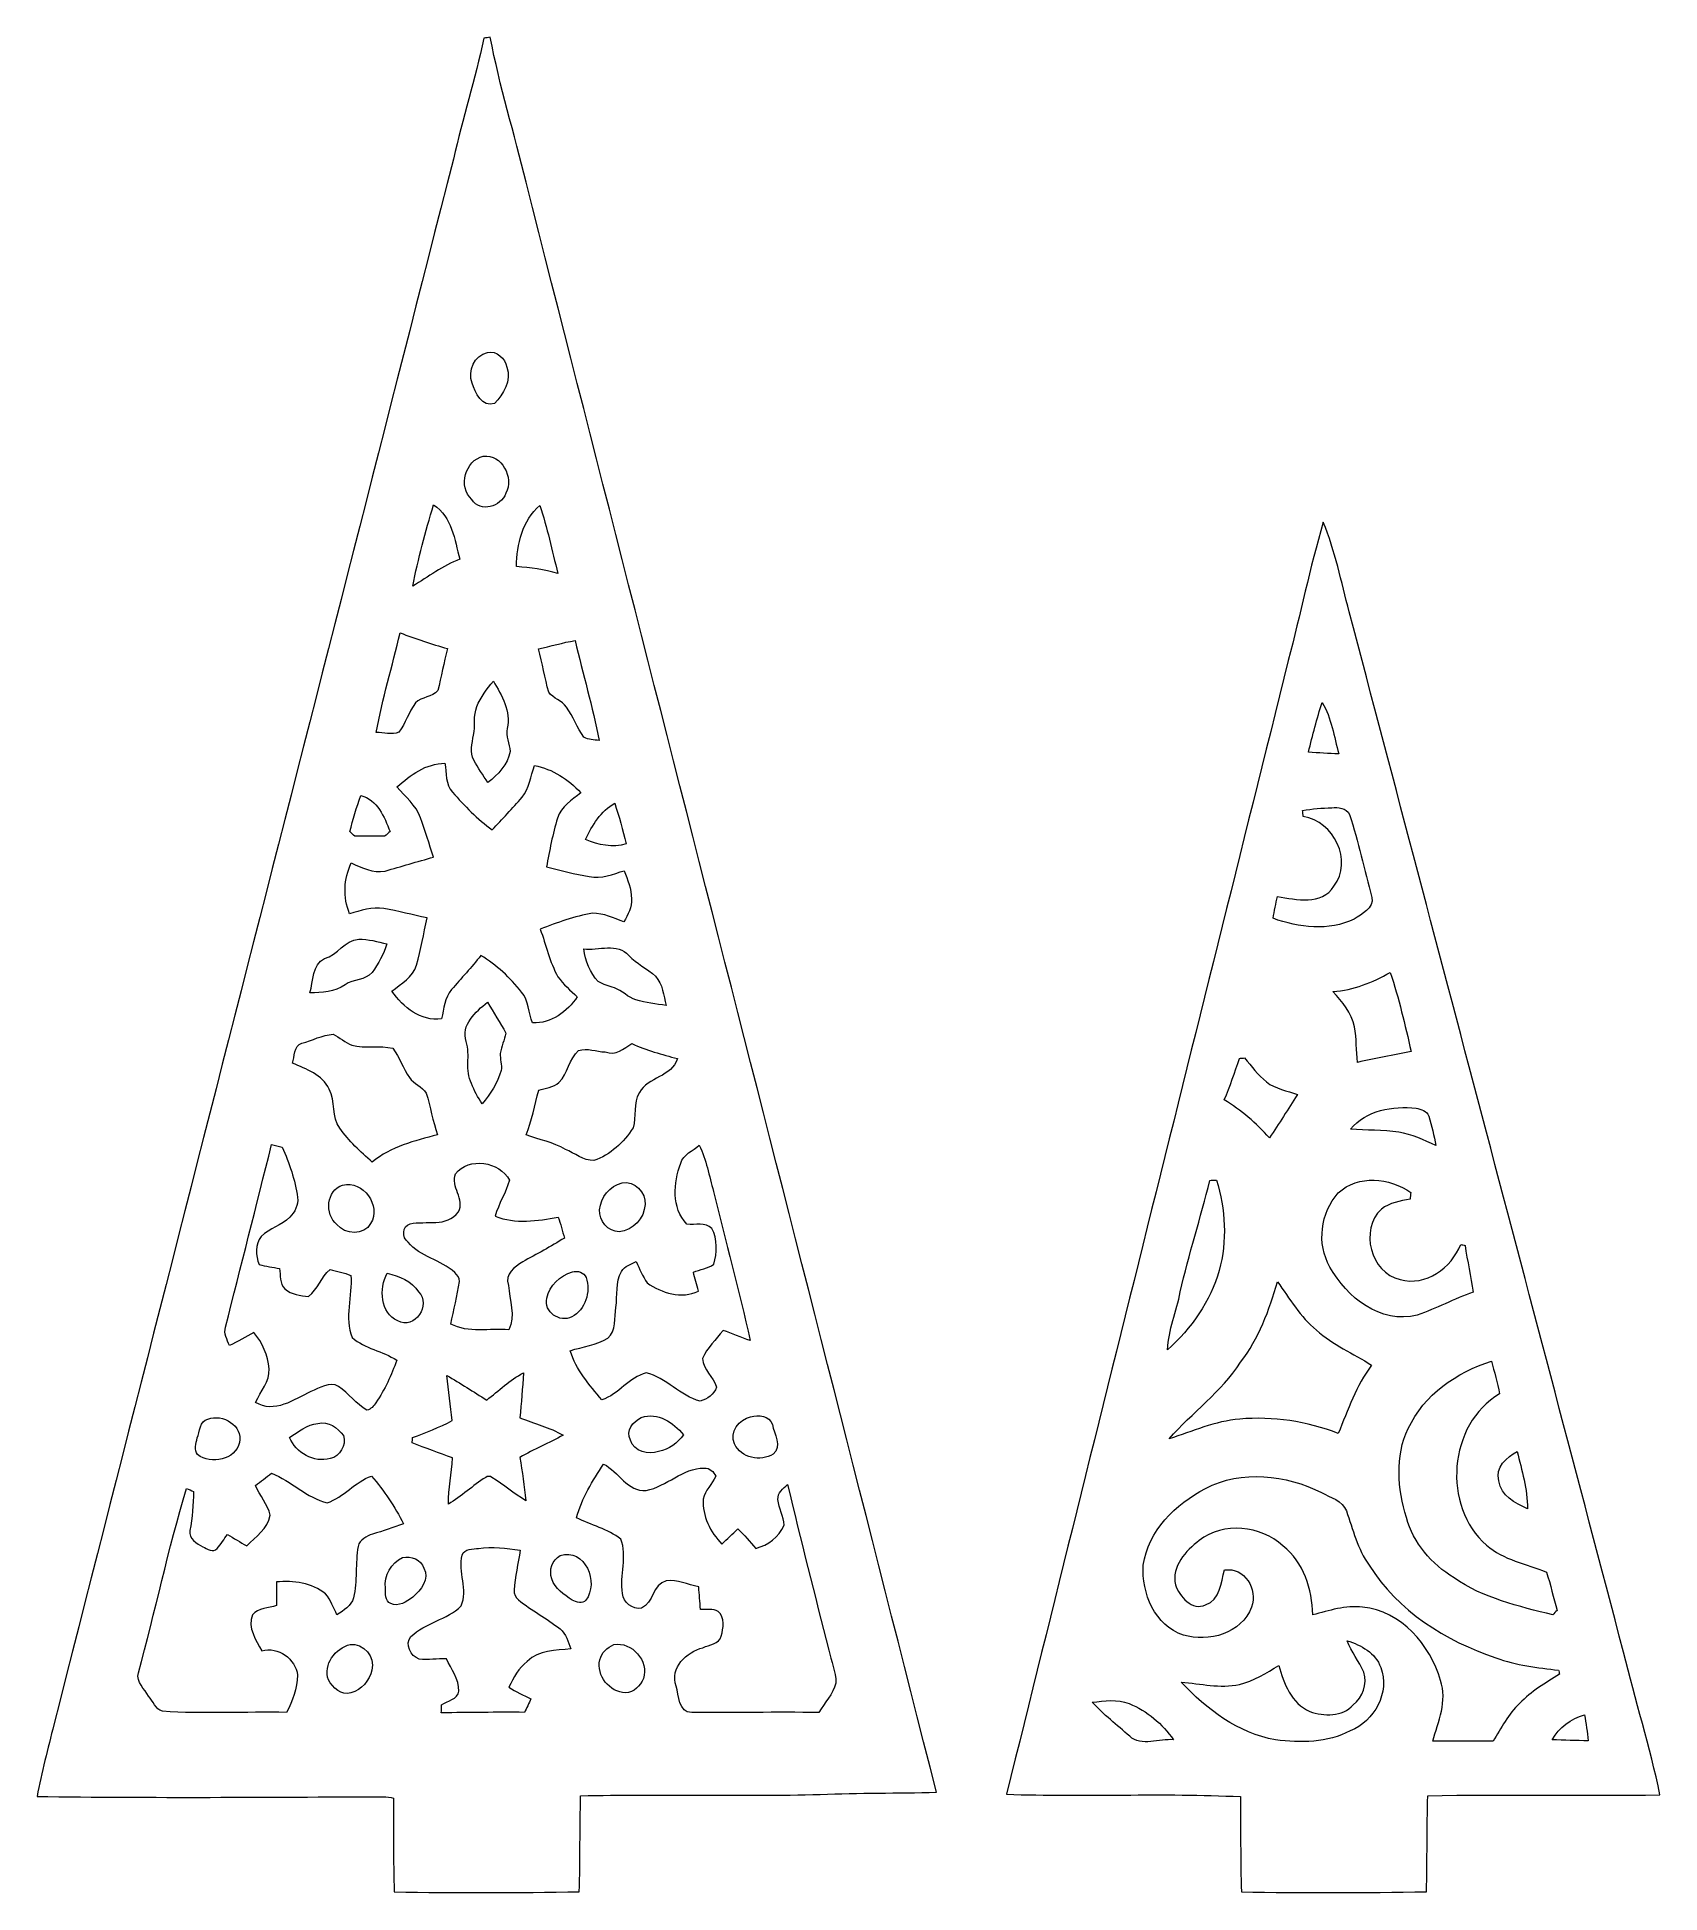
# Model space of a CAD drawing. Header units: centimetres. Extents: x -13.8 to 13.8, y -15.8 to 15.8.
import ezdxf

# ---------------------------------------------------------------- set-up
doc = ezdxf.new("R2010")
doc.units = ezdxf.units.CM
doc.header["$MEASUREMENT"] = 0
doc.layers.add('Layer 1', color=7, linetype='Continuous')

msp = doc.modelspace()

# ---------------------------------------------------------------- linework, layer by layer
at = {"layer": 'Layer 1', "color": 251, "lineweight": 9}
for points, knots in [([(-6.20995, 15.78736), (-6.17432, 15.79407), (-6.13833, 15.80042), (-6.10235, 15.80677), (-6.10235, 15.80677), (-5.94289, 14.9728), (-5.69313, 14.15929), (-5.4924, 13.3345), (-5.4924, 13.3345), (-3.16547, 4.19015), (-0.82444, -4.95139), (1.4979, -14.09645), (1.4979, -14.09645), (0.83785, -14.11868), (0.1771, -14.10245), (-0.4826, -14.13561), (-0.4826, -14.13561), (-1.8422, -14.16736), (-3.20287, -14.12609), (-4.56247, -14.15748), (-4.56247, -14.15748), (-4.57835, -14.70252), (-4.56953, -15.24827), (-4.58505, -15.79367), (-4.58505, -15.79367), (-5.63562, -15.81201), (-6.68655, -15.80919), (-7.73747, -15.79684), (-7.73747, -15.79684), (-7.75335, -15.26309), (-7.74947, -14.72898), (-7.7477, -14.19558), (-7.7477, -14.19558), (-7.80697, -14.18676), (-7.86588, -14.17759), (-7.9255, -14.17406), (-7.9255, -14.17406), (-9.89012, -14.17971), (-11.85545, -14.19735), (-13.82007, -14.16771), (-13.82007, -14.16771), (-13.74493, -13.75637), (-13.6331, -13.3528), (-13.53573, -12.94675), (-13.53573, -12.94675), (-11.27231, -4.05393), (-8.99548, 4.83538), (-6.73029, 13.72785), (-6.73029, 13.72785), (-6.56696, 14.41682), (-6.36058, 15.09521), (-6.20995, 15.78736), (-6.20995, 15.78736), (-6.20995, 15.78736), (-6.20995, 15.78736), (-6.20995, 15.78736)], [0, 0, 0, 0, 0.06666667, 0.06666667, 0.06666667, 0.06666667, 0.13333333, 0.13333333, 0.13333333, 0.13333333, 0.2, 0.2, 0.2, 0.2, 0.26666667, 0.26666667, 0.26666667, 0.26666667, 0.33333333, 0.33333333, 0.33333333, 0.33333333, 0.4, 0.4, 0.4, 0.4, 0.46666667, 0.46666667, 0.46666667, 0.46666667, 0.53333333, 0.53333333, 0.53333333, 0.53333333, 0.6, 0.6, 0.6, 0.6, 0.66666667, 0.66666667, 0.66666667, 0.66666667, 0.73333333, 0.73333333, 0.73333333, 0.73333333, 0.8, 0.8, 0.8, 0.8, 0.86666667, 0.86666667, 0.86666667, 0.86666667, 1, 1, 1, 1]), ([(-6.14997, 10.43255), (-6.37046, 10.38845), (-6.49428, 10.11575), (-6.40821, 9.91325), (-6.40821, 9.91325), (-6.35847, 9.75098), (-6.24522, 9.49203), (-6.02862, 9.5633), (-6.02862, 9.5633), (-5.87516, 9.72241), (-5.73863, 9.957), (-5.81801, 10.18384), (-5.81801, 10.18384), (-5.85047, 10.32883), (-5.99087, 10.47347), (-6.14997, 10.43255), (-6.14997, 10.43255), (-6.14997, 10.43255), (-6.14997, 10.43255), (-6.14997, 10.43255)], [0, 0, 0, 0, 0.16666667, 0.16666667, 0.16666667, 0.16666667, 0.33333333, 0.33333333, 0.33333333, 0.33333333, 0.5, 0.5, 0.5, 0.5, 0.66666667, 0.66666667, 0.66666667, 0.66666667, 1, 1, 1, 1]), ([(-6.22053, 8.66653), (-6.53027, 8.59669), (-6.65268, 8.14479), (-6.41738, 7.92818), (-6.41738, 7.92818), (-6.2618, 7.69923), (-5.92525, 7.80118), (-5.83424, 8.03613), (-5.83424, 8.03613), (-5.69736, 8.29965), (-5.90232, 8.70675), (-6.22053, 8.66653), (-6.22053, 8.66653), (-6.22053, 8.66653), (-6.22053, 8.66653), (-6.22053, 8.66653)], [0, 0, 0, 0, 0.2, 0.2, 0.2, 0.2, 0.4, 0.4, 0.4, 0.4, 0.6, 0.6, 0.6, 0.6, 1, 1, 1, 1]), ([(-7.06684, 7.83575), (-7.20619, 7.38067), (-7.32896, 6.91924), (-7.42244, 6.4518), (-7.42244, 6.4518), (-7.15857, 6.61373), (-6.90845, 6.79823), (-6.61882, 6.9143), (-6.61882, 6.9143), (-6.71371, 7.24167), (-6.75252, 7.63502), (-7.06684, 7.83575), (-7.06684, 7.83575), (-7.06684, 7.83575), (-7.06684, 7.83575), (-7.06684, 7.83575)], [0, 0, 0, 0, 0.2, 0.2, 0.2, 0.2, 0.4, 0.4, 0.4, 0.4, 0.6, 0.6, 0.6, 0.6, 1, 1, 1, 1]), ([(-5.65397, 6.7873), (-5.41831, 6.7626), (-5.18019, 6.73861), (-4.95265, 6.66876), (-4.95265, 6.66876), (-5.04613, 7.05752), (-5.13362, 7.44875), (-5.25745, 7.82905), (-5.25745, 7.82905), (-5.55378, 7.57293), (-5.65044, 7.16406), (-5.65397, 6.7873), (-5.65397, 6.7873), (-5.65397, 6.7873), (-5.65397, 6.7873), (-5.65397, 6.7873)], [0, 0, 0, 0, 0.2, 0.2, 0.2, 0.2, 0.4, 0.4, 0.4, 0.4, 0.6, 0.6, 0.6, 0.6, 1, 1, 1, 1]), ([(8.08461, 7.54118), (8.29098, 7.05223), (8.39258, 6.52765), (8.52876, 6.01683), (8.52876, 6.01683), (10.08557, 0.10639), (11.64555, -5.80265), (13.202, -11.71309), (13.202, -11.71309), (13.39674, -12.52624), (13.65568, -13.32352), (13.82007, -14.14408), (13.82007, -14.14408), (12.50209, -14.15466), (11.18412, -14.13385), (9.86649, -14.15572), (9.86649, -14.15572), (9.85026, -14.70147), (9.85908, -15.24757), (9.84356, -15.79367), (9.84356, -15.79367), (8.79299, -15.81201), (7.74171, -15.80919), (6.69114, -15.79684), (6.69114, -15.79684), (6.67526, -15.25533), (6.6802, -14.71346), (6.67808, -14.17195), (6.67808, -14.17195), (5.35023, -14.10774), (4.02026, -14.1783), (2.6917, -14.13173), (2.6917, -14.13173), (4.28413, -7.69071), (5.89033, -1.25321), (7.49124, 5.18569), (7.49124, 5.18569), (7.69303, 5.96991), (7.86165, 6.7626), (8.08461, 7.54118), (8.08461, 7.54118), (8.08461, 7.54118), (8.08461, 7.54118), (8.08461, 7.54118)], [0, 0, 0, 0, 0.08333333, 0.08333333, 0.08333333, 0.08333333, 0.16666667, 0.16666667, 0.16666667, 0.16666667, 0.25, 0.25, 0.25, 0.25, 0.33333333, 0.33333333, 0.33333333, 0.33333333, 0.41666667, 0.41666667, 0.41666667, 0.41666667, 0.5, 0.5, 0.5, 0.5, 0.58333333, 0.58333333, 0.58333333, 0.58333333, 0.66666667, 0.66666667, 0.66666667, 0.66666667, 0.75, 0.75, 0.75, 0.75, 0.83333333, 0.83333333, 0.83333333, 0.83333333, 1, 1, 1, 1]), ([(-7.63693, 5.65629), (-7.76993, 5.09008), (-7.94032, 4.53234), (-8.04368, 3.95978), (-8.04368, 3.95978), (-7.91563, 3.95273), (-7.78228, 3.92168), (-7.65739, 3.9619), (-7.65739, 3.9619), (-7.54486, 4.11712), (-7.48841, 4.30621), (-7.37764, 4.46319), (-7.37764, 4.46319), (-7.27181, 4.56762), (-7.0933, 4.55951), (-6.99629, 4.67204), (-6.99629, 4.67204), (-6.93349, 4.90875), (-6.89433, 5.15147), (-6.83119, 5.38818), (-6.83119, 5.38818), (-7.10388, 5.46544), (-7.37129, 5.55822), (-7.63693, 5.65629), (-7.63693, 5.65629), (-7.63693, 5.65629), (-7.63693, 5.65629), (-7.63693, 5.65629)], [0, 0, 0, 0, 0.125, 0.125, 0.125, 0.125, 0.25, 0.25, 0.25, 0.25, 0.375, 0.375, 0.375, 0.375, 0.5, 0.5, 0.5, 0.5, 0.625, 0.625, 0.625, 0.625, 0.75, 0.75, 0.75, 0.75, 1, 1, 1, 1]), ([(-5.28002, 5.38395), (-5.21582, 5.13877), (-5.17313, 4.88865), (-5.10575, 4.64417), (-5.10575, 4.64417), (-5.02638, 4.53834), (-4.88421, 4.50024), (-4.80483, 4.39229), (-4.80483, 4.39229), (-4.68947, 4.23142), (-4.62597, 4.0381), (-4.50603, 3.88041), (-4.50603, 3.88041), (-4.43053, 3.83208), (-4.33352, 3.8349), (-4.24709, 3.82079), (-4.24709, 3.82079), (-4.3568, 4.39476), (-4.52578, 4.95532), (-4.6549, 5.52435), (-4.6549, 5.52435), (-4.86657, 5.49295), (-5.07153, 5.4284), (-5.28002, 5.38395), (-5.28002, 5.38395), (-5.28002, 5.38395), (-5.28002, 5.38395), (-5.28002, 5.38395)], [0, 0, 0, 0, 0.125, 0.125, 0.125, 0.125, 0.25, 0.25, 0.25, 0.25, 0.375, 0.375, 0.375, 0.375, 0.5, 0.5, 0.5, 0.5, 0.625, 0.625, 0.625, 0.625, 0.75, 0.75, 0.75, 0.75, 1, 1, 1, 1]), ([(-6.3313, 4.3997), (-6.39445, 4.24483), (-6.35212, 4.07338), (-6.38739, 3.91251), (-6.38739, 3.91251), (-6.40997, 3.77352), (-6.45442, 3.61653), (-6.38034, 3.48565), (-6.38034, 3.48565), (-6.31155, 3.35265), (-6.22194, 3.23236), (-6.14221, 3.10465), (-6.14221, 3.10465), (-5.96865, 3.24012), (-5.80637, 3.41262), (-5.76121, 3.63558), (-5.76121, 3.63558), (-5.76897, 3.76822), (-5.84517, 3.89522), (-5.81483, 4.02928), (-5.81483, 4.02928), (-5.7464, 4.31715), (-5.90515, 4.59549), (-6.04873, 4.83502), (-6.04873, 4.83502), (-6.15738, 4.70062), (-6.26674, 4.56162), (-6.3313, 4.3997), (-6.3313, 4.3997), (-6.3313, 4.3997), (-6.3313, 4.3997), (-6.3313, 4.3997)], [0, 0, 0, 0, 0.11111111, 0.11111111, 0.11111111, 0.11111111, 0.22222222, 0.22222222, 0.22222222, 0.22222222, 0.33333333, 0.33333333, 0.33333333, 0.33333333, 0.44444444, 0.44444444, 0.44444444, 0.44444444, 0.55555556, 0.55555556, 0.55555556, 0.55555556, 0.66666667, 0.66666667, 0.66666667, 0.66666667, 0.77777778, 0.77777778, 0.77777778, 0.77777778, 1, 1, 1, 1]), ([(8.06909, 4.47236), (7.97737, 4.19438), (7.90293, 3.91075), (7.83555, 3.6257), (7.83555, 3.6257), (8.007, 3.60842), (8.1781, 3.60348), (8.35096, 3.5936), (8.35096, 3.5936), (8.27193, 3.89064), (8.22572, 4.20391), (8.06909, 4.47236), (8.06909, 4.47236), (8.06909, 4.47236), (8.06909, 4.47236), (8.06909, 4.47236)], [0, 0, 0, 0, 0.2, 0.2, 0.2, 0.2, 0.4, 0.4, 0.4, 0.4, 0.6, 0.6, 0.6, 0.6, 1, 1, 1, 1]), ([(-7.69373, 3.03092), (-7.54874, 2.86511), (-7.36882, 2.72047), (-7.29121, 2.50704), (-7.29121, 2.50704), (-7.20725, 2.28656), (-7.1434, 2.05866), (-7.06896, 1.83465), (-7.06896, 1.83465), (-7.34554, 1.76092), (-7.61859, 1.67414), (-7.89446, 1.59864), (-7.89446, 1.59864), (-8.09837, 1.56266), (-8.29204, 1.65262), (-8.47125, 1.73622), (-8.47125, 1.73622), (-8.59613, 1.46035), (-8.61236, 1.15238), (-8.49877, 0.87121), (-8.49877, 0.87121), (-8.30827, 0.9206), (-8.11671, 0.99751), (-7.91527, 0.95835), (-7.91527, 0.95835), (-7.66727, 0.91778), (-7.42491, 0.84934), (-7.17867, 0.7996), (-7.17867, 0.7996), (-7.23194, 0.53008), (-7.28733, 0.26091), (-7.35753, -0.00473), (-7.35753, -0.00473), (-7.41609, -0.21217), (-7.62247, -0.31871), (-7.77769, -0.44782), (-7.77769, -0.44782), (-7.58543, -0.72264), (-7.28839, -0.96993), (-6.92997, -0.91843), (-6.92997, -0.91843), (-6.89116, -0.74945), (-6.87811, -0.56071), (-6.76134, -0.42242), (-6.76134, -0.42242), (-6.59624, -0.22769), (-6.41985, -0.04213), (-6.26322, 0.15966), (-6.26322, 0.15966), (-5.99369, 0.00091), (-5.76298, -0.22134), (-5.56789, -0.4637), (-5.56789, -0.4637), (-5.4416, -0.61328), (-5.45571, -0.81753), (-5.38057, -0.98898), (-5.38057, -0.98898), (-5.06165, -1.0038), (-4.79143, -0.79531), (-4.61892, -0.54413), (-4.61892, -0.54413), (-4.73357, -0.43548), (-4.8581, -0.33388), (-4.94947, -0.20441), (-4.94947, -0.20441), (-5.09199, 0.04959), (-5.1495, 0.33852), (-5.2511, 0.6091), (-5.2511, 0.6091), (-4.96182, 0.72022), (-4.66795, 0.82747), (-4.36033, 0.87792), (-4.36033, 0.87792), (-4.17054, 0.88285), (-3.99803, 0.79572), (-3.82411, 0.73187), (-3.82411, 0.73187), (-3.76237, 0.85534), (-3.68512, 0.98375), (-3.69605, 1.12698), (-3.69605, 1.12698), (-3.69852, 1.29455), (-3.76378, 1.44906), (-3.81882, 1.60393), (-3.81882, 1.60393), (-4.01355, 1.54996), (-4.20828, 1.45365), (-4.41607, 1.50516), (-4.41607, 1.50516), (-4.66231, 1.54326), (-4.9022, 1.61205), (-5.14456, 1.66779), (-5.14456, 1.66779), (-5.09199, 1.94754), (-5.04049, 2.22906), (-4.95582, 2.50105), (-4.95582, 2.50105), (-4.89514, 2.69684), (-4.71099, 2.81079), (-4.56071, 2.93144), (-4.56071, 2.93144), (-4.77167, 3.16215), (-5.03908, 3.33819), (-5.34917, 3.39428), (-5.34917, 3.39428), (-5.41267, 3.2126), (-5.43489, 3.00834), (-5.56013, 2.85524), (-5.56013, 2.85524), (-5.72241, 2.66332), (-5.90162, 2.48694), (-6.06883, 2.29961), (-6.06883, 2.29961), (-6.32107, 2.48306), (-6.5405, 2.70919), (-6.74617, 2.94202), (-6.74617, 2.94202), (-6.86788, 3.07607), (-6.84459, 3.26799), (-6.87282, 3.43485), (-6.87282, 3.43485), (-7.19808, 3.43238), (-7.46054, 3.23447), (-7.69373, 3.03092), (-7.69373, 3.03092), (-7.69373, 3.03092), (-7.69373, 3.03092), (-7.69373, 3.03092)], [0, 0, 0, 0, 0.03030303, 0.03030303, 0.03030303, 0.03030303, 0.06060606, 0.06060606, 0.06060606, 0.06060606, 0.09090909, 0.09090909, 0.09090909, 0.09090909, 0.12121212, 0.12121212, 0.12121212, 0.12121212, 0.15151515, 0.15151515, 0.15151515, 0.15151515, 0.18181818, 0.18181818, 0.18181818, 0.18181818, 0.21212121, 0.21212121, 0.21212121, 0.21212121, 0.24242424, 0.24242424, 0.24242424, 0.24242424, 0.27272727, 0.27272727, 0.27272727, 0.27272727, 0.3030303, 0.3030303, 0.3030303, 0.3030303, 0.33333333, 0.33333333, 0.33333333, 0.33333333, 0.36363636, 0.36363636, 0.36363636, 0.36363636, 0.39393939, 0.39393939, 0.39393939, 0.39393939, 0.42424242, 0.42424242, 0.42424242, 0.42424242, 0.45454545, 0.45454545, 0.45454545, 0.45454545, 0.48484848, 0.48484848, 0.48484848, 0.48484848, 0.51515152, 0.51515152, 0.51515152, 0.51515152, 0.54545455, 0.54545455, 0.54545455, 0.54545455, 0.57575758, 0.57575758, 0.57575758, 0.57575758, 0.60606061, 0.60606061, 0.60606061, 0.60606061, 0.63636364, 0.63636364, 0.63636364, 0.63636364, 0.66666667, 0.66666667, 0.66666667, 0.66666667, 0.6969697, 0.6969697, 0.6969697, 0.6969697, 0.72727273, 0.72727273, 0.72727273, 0.72727273, 0.75757576, 0.75757576, 0.75757576, 0.75757576, 0.78787879, 0.78787879, 0.78787879, 0.78787879, 0.81818182, 0.81818182, 0.81818182, 0.81818182, 0.84848485, 0.84848485, 0.84848485, 0.84848485, 0.87878788, 0.87878788, 0.87878788, 0.87878788, 0.90909091, 0.90909091, 0.90909091, 0.90909091, 0.93939394, 0.93939394, 0.93939394, 0.93939394, 1, 1, 1, 1]), ([(-8.30792, 2.88452), (-8.38023, 2.68273), (-8.43738, 2.47565), (-8.49524, 2.26927), (-8.49524, 2.26927), (-8.46631, 2.24352), (-8.43774, 2.21777), (-8.40916, 2.19201), (-8.40916, 2.19201), (-8.28216, 2.19201), (-8.02781, 2.19166), (-7.90081, 2.19166), (-7.90081, 2.19166), (-7.86977, 2.21918), (-7.83872, 2.24599), (-7.80732, 2.2728), (-7.80732, 2.2728), (-7.90963, 2.51869), (-8.02005, 2.81784), (-8.30792, 2.88452), (-8.30792, 2.88452), (-8.30792, 2.88452), (-8.30792, 2.88452), (-8.30792, 2.88452)], [0, 0, 0, 0, 0.14285714, 0.14285714, 0.14285714, 0.14285714, 0.28571429, 0.28571429, 0.28571429, 0.28571429, 0.42857143, 0.42857143, 0.42857143, 0.42857143, 0.57142857, 0.57142857, 0.57142857, 0.57142857, 0.71428571, 0.71428571, 0.71428571, 0.71428571, 1, 1, 1, 1]), ([(-4.47781, 2.13698), (-4.2612, 2.04349), (-4.01602, 1.9874), (-3.78566, 2.06431), (-3.78566, 2.06431), (-3.84669, 2.29573), (-3.90595, 2.52786), (-3.98251, 2.75469), (-3.98251, 2.75469), (-4.21993, 2.61887), (-4.36598, 2.37863), (-4.47781, 2.13698), (-4.47781, 2.13698), (-4.47781, 2.13698), (-4.47781, 2.13698), (-4.47781, 2.13698)], [0, 0, 0, 0, 0.2, 0.2, 0.2, 0.2, 0.4, 0.4, 0.4, 0.4, 0.6, 0.6, 0.6, 0.6, 1, 1, 1, 1]), ([(7.7336, 2.62805), (7.73677, 2.60265), (7.74312, 2.55185), (7.74594, 2.52645), (7.74594, 2.52645), (8.26276, 2.44707), (8.59931, 1.77715), (8.26947, 1.33864), (8.26947, 1.33864), (8.05427, 1.01268), (7.63235, 1.10863), (7.30603, 1.16578), (7.30603, 1.16578), (7.27922, 1.04196), (7.25347, 0.91884), (7.23159, 0.7936), (7.23159, 0.7936), (7.67433, 0.62886), (8.17527, 0.57241), (8.61448, 0.7802), (8.61448, 0.7802), (8.74219, 0.86839), (8.94786, 0.96188), (8.91646, 1.15026), (8.91646, 1.15026), (8.7884, 1.62051), (8.68398, 2.09853), (8.53334, 2.56243), (8.53334, 2.56243), (8.4829, 2.67003), (8.33508, 2.69402), (8.23172, 2.67638), (8.23172, 2.67638), (8.0638, 2.67391), (7.89764, 2.65944), (7.7336, 2.62805), (7.7336, 2.62805), (7.7336, 2.62805), (7.7336, 2.62805), (7.7336, 2.62805)], [0, 0, 0, 0, 0.09090909, 0.09090909, 0.09090909, 0.09090909, 0.18181818, 0.18181818, 0.18181818, 0.18181818, 0.27272727, 0.27272727, 0.27272727, 0.27272727, 0.36363636, 0.36363636, 0.36363636, 0.36363636, 0.45454545, 0.45454545, 0.45454545, 0.45454545, 0.54545455, 0.54545455, 0.54545455, 0.54545455, 0.63636364, 0.63636364, 0.63636364, 0.63636364, 0.72727273, 0.72727273, 0.72727273, 0.72727273, 0.81818182, 0.81818182, 0.81818182, 0.81818182, 1, 1, 1, 1]), ([(-8.34249, 0.438), (-8.58167, 0.41578), (-8.70267, 0.17377), (-8.92492, 0.10674), (-8.92492, 0.10674), (-9.13694, 0.0062), (-9.11013, -0.28025), (-9.17575, -0.4771), (-9.17575, -0.4771), (-8.97008, -0.47922), (-8.74889, -0.46193), (-8.57532, -0.34058), (-8.57532, -0.34058), (-8.43492, -0.24145), (-8.23136, -0.26579), (-8.116, -0.12856), (-8.116, -0.12856), (-8.00523, 0.01749), (-7.91986, 0.18224), (-7.86236, 0.35616), (-7.86236, 0.35616), (-8.01934, 0.39743), (-8.1795, 0.438), (-8.34249, 0.438), (-8.34249, 0.438), (-8.34249, 0.438), (-8.34249, 0.438), (-8.34249, 0.438)], [0, 0, 0, 0, 0.125, 0.125, 0.125, 0.125, 0.25, 0.25, 0.25, 0.25, 0.375, 0.375, 0.375, 0.375, 0.5, 0.5, 0.5, 0.5, 0.625, 0.625, 0.625, 0.625, 0.75, 0.75, 0.75, 0.75, 1, 1, 1, 1]), ([(-4.51062, 0.27184), (-4.47463, 0.07005), (-4.40725, -0.13456), (-4.2612, -0.28413), (-4.2612, -0.28413), (-4.179, -0.33881), (-4.07952, -0.35645), (-3.98815, -0.39138), (-3.98815, -0.39138), (-3.85445, -0.439), (-3.75673, -0.5533), (-3.62056, -0.5967), (-3.62056, -0.5967), (-3.45369, -0.64996), (-3.27801, -0.66901), (-3.1048, -0.68983), (-3.1048, -0.68983), (-3.14783, -0.52261), (-3.163, -0.32823), (-3.28683, -0.19523), (-3.28683, -0.19523), (-3.42653, -0.06012), (-3.61138, 0.01643), (-3.74227, 0.16178), (-3.74227, 0.16178), (-3.93241, 0.38297), (-4.26297, 0.24186), (-4.51062, 0.27184), (-4.51062, 0.27184), (-4.51062, 0.27184), (-4.51062, 0.27184), (-4.51062, 0.27184)], [0, 0, 0, 0, 0.11111111, 0.11111111, 0.11111111, 0.11111111, 0.22222222, 0.22222222, 0.22222222, 0.22222222, 0.33333333, 0.33333333, 0.33333333, 0.33333333, 0.44444444, 0.44444444, 0.44444444, 0.44444444, 0.55555556, 0.55555556, 0.55555556, 0.55555556, 0.66666667, 0.66666667, 0.66666667, 0.66666667, 0.77777778, 0.77777778, 0.77777778, 0.77777778, 1, 1, 1, 1]), ([(8.25147, -0.45488), (8.41481, -0.62598), (8.56827, -0.82177), (8.62083, -1.05778), (8.62083, -1.05778), (8.65787, -1.25639), (8.64059, -1.46135), (8.67163, -1.66138), (8.67163, -1.66138), (8.97467, -1.59858), (9.27806, -1.53614), (9.5825, -1.47688), (9.5825, -1.47688), (9.48055, -1.02356), (9.37401, -0.57024), (9.22726, -0.12891), (9.22726, -0.12891), (8.92634, -0.30248), (8.60108, -0.42948), (8.25147, -0.45488), (8.25147, -0.45488), (8.25147, -0.45488), (8.25147, -0.45488), (8.25147, -0.45488)], [0, 0, 0, 0, 0.14285714, 0.14285714, 0.14285714, 0.14285714, 0.28571429, 0.28571429, 0.28571429, 0.28571429, 0.42857143, 0.42857143, 0.42857143, 0.42857143, 0.57142857, 0.57142857, 0.57142857, 0.57142857, 0.71428571, 0.71428571, 0.71428571, 0.71428571, 1, 1, 1, 1]), ([(-6.51157, -1.3079), (-6.43537, -1.54108), (-6.53979, -1.79826), (-6.42055, -2.02156), (-6.42055, -2.02156), (-6.37505, -2.14257), (-6.31155, -2.25757), (-6.23958, -2.36552), (-6.23958, -2.36552), (-6.09388, -2.20289), (-5.98276, -2.00957), (-5.91714, -1.80108), (-5.91714, -1.80108), (-5.89527, -1.70336), (-5.93972, -1.60599), (-5.93125, -1.50792), (-5.93125, -1.50792), (-5.91114, -1.39045), (-5.86246, -1.27897), (-5.83424, -1.16431), (-5.83424, -1.16431), (-5.93795, -0.98757), (-6.04308, -0.81189), (-6.14997, -0.63762), (-6.14997, -0.63762), (-6.34894, -0.79954), (-6.60576, -1.02285), (-6.51157, -1.3079), (-6.51157, -1.3079), (-6.51157, -1.3079), (-6.51157, -1.3079), (-6.51157, -1.3079)], [0, 0, 0, 0, 0.11111111, 0.11111111, 0.11111111, 0.11111111, 0.22222222, 0.22222222, 0.22222222, 0.22222222, 0.33333333, 0.33333333, 0.33333333, 0.33333333, 0.44444444, 0.44444444, 0.44444444, 0.44444444, 0.55555556, 0.55555556, 0.55555556, 0.55555556, 0.66666667, 0.66666667, 0.66666667, 0.66666667, 0.77777778, 0.77777778, 0.77777778, 0.77777778, 1, 1, 1, 1]), ([(-9.31122, -1.33682), (-9.45197, -1.37845), (-9.43257, -1.56825), (-9.47032, -1.67408), (-9.47032, -1.67408), (-9.23784, -1.78203), (-8.95985, -1.86493), (-8.84661, -2.11964), (-8.84661, -2.11964), (-8.73407, -2.3246), (-8.80815, -2.5913), (-8.66528, -2.78322), (-8.66528, -2.78322), (-8.51006, -3.00124), (-8.31427, -3.18504), (-8.11248, -3.35966), (-8.11248, -3.35966), (-7.79533, -3.0979), (-7.39034, -2.99877), (-7.00228, -2.89399), (-7.00228, -2.89399), (-7.07813, -2.66081), (-7.1247, -2.4195), (-7.19173, -2.18421), (-7.19173, -2.18421), (-7.26334, -2.07519), (-7.40092, -2.0265), (-7.47924, -1.92138), (-7.47924, -1.92138), (-7.5879, -1.76298), (-7.64681, -1.5753), (-7.7597, -1.42043), (-7.7597, -1.42043), (-7.9883, -1.36787), (-8.2303, -1.4296), (-8.45961, -1.37069), (-8.45961, -1.37069), (-8.57356, -1.32342), (-8.66563, -1.23487), (-8.77746, -1.18336), (-8.77746, -1.18336), (-8.96302, -1.19642), (-9.13447, -1.28602), (-9.31122, -1.33682), (-9.31122, -1.33682), (-9.31122, -1.33682), (-9.31122, -1.33682), (-9.31122, -1.33682)], [0, 0, 0, 0, 0.07692308, 0.07692308, 0.07692308, 0.07692308, 0.15384615, 0.15384615, 0.15384615, 0.15384615, 0.23076923, 0.23076923, 0.23076923, 0.23076923, 0.30769231, 0.30769231, 0.30769231, 0.30769231, 0.38461538, 0.38461538, 0.38461538, 0.38461538, 0.46153846, 0.46153846, 0.46153846, 0.46153846, 0.53846154, 0.53846154, 0.53846154, 0.53846154, 0.61538462, 0.61538462, 0.61538462, 0.61538462, 0.69230769, 0.69230769, 0.69230769, 0.69230769, 0.76923077, 0.76923077, 0.76923077, 0.76923077, 0.84615385, 0.84615385, 0.84615385, 0.84615385, 1, 1, 1, 1]), ([(-4.14196, -1.48393), (-4.2926, -1.48111), (-4.44782, -1.41055), (-4.59634, -1.45924), (-4.59634, -1.45924), (-4.76462, -1.59964), (-4.77661, -1.85329), (-4.93113, -2.00675), (-4.93113, -2.00675), (-5.0292, -2.08612), (-5.15902, -2.10376), (-5.27685, -2.13764), (-5.27685, -2.13764), (-5.34176, -2.39304), (-5.39715, -2.65234), (-5.4931, -2.89858), (-5.4931, -2.89858), (-5.26909, -2.97901), (-5.03026, -3.0217), (-4.82247, -3.14376), (-4.82247, -3.14376), (-4.66443, -3.21185), (-4.51485, -3.33356), (-4.33705, -3.33567), (-4.33705, -3.33567), (-4.05941, -3.2376), (-3.82552, -3.02452), (-3.66995, -2.77758), (-3.66995, -2.77758), (-3.60962, -2.58248), (-3.67524, -2.35741), (-3.56235, -2.17714), (-3.56235, -2.17714), (-3.41418, -1.9115), (-3.00813, -1.90938), (-2.915, -1.59788), (-2.915, -1.59788), (-3.17747, -1.52521), (-3.44311, -1.4603), (-3.69005, -1.34282), (-3.69005, -1.34282), (-3.82728, -1.4229), (-3.96628, -1.55555), (-4.14196, -1.48393), (-4.14196, -1.48393), (-4.14196, -1.48393), (-4.14196, -1.48393), (-4.14196, -1.48393)], [0, 0, 0, 0, 0.07692308, 0.07692308, 0.07692308, 0.07692308, 0.15384615, 0.15384615, 0.15384615, 0.15384615, 0.23076923, 0.23076923, 0.23076923, 0.23076923, 0.30769231, 0.30769231, 0.30769231, 0.30769231, 0.38461538, 0.38461538, 0.38461538, 0.38461538, 0.46153846, 0.46153846, 0.46153846, 0.46153846, 0.53846154, 0.53846154, 0.53846154, 0.53846154, 0.61538462, 0.61538462, 0.61538462, 0.61538462, 0.69230769, 0.69230769, 0.69230769, 0.69230769, 0.76923077, 0.76923077, 0.76923077, 0.76923077, 0.84615385, 0.84615385, 0.84615385, 0.84615385, 1, 1, 1, 1]), ([(6.65833, -1.59329), (6.58319, -1.83212), (6.49746, -2.06813), (6.40151, -2.29955), (6.40151, -2.29955), (6.69078, -2.47453), (6.94126, -2.70032), (7.17056, -2.94762), (7.17056, -2.94762), (7.33249, -2.70455), (7.49053, -2.45901), (7.6454, -2.21171), (7.6454, -2.21171), (7.46866, -2.14327), (7.2704, -2.11434), (7.11765, -1.99546), (7.11765, -1.99546), (6.97618, -1.87657), (6.8647, -1.727), (6.74723, -1.58624), (6.74723, -1.58624), (6.725, -1.588), (6.68055, -1.59153), (6.65833, -1.59329), (6.65833, -1.59329), (6.65833, -1.59329), (6.65833, -1.59329), (6.65833, -1.59329)], [0, 0, 0, 0, 0.125, 0.125, 0.125, 0.125, 0.25, 0.25, 0.25, 0.25, 0.375, 0.375, 0.375, 0.375, 0.5, 0.5, 0.5, 0.5, 0.625, 0.625, 0.625, 0.625, 0.75, 0.75, 0.75, 0.75, 1, 1, 1, 1]), ([(8.54957, -2.79945), (8.82368, -2.81603), (9.0992, -2.81779), (9.3726, -2.84954), (9.3726, -2.84954), (9.59485, -2.89152), (9.80299, -2.98325), (10.00619, -3.07991), (10.00619, -3.07991), (9.9755, -2.91057), (9.93246, -2.7423), (9.88307, -2.57825), (9.88307, -2.57825), (9.85626, -2.48441), (9.75078, -2.45971), (9.66752, -2.44313), (9.66752, -2.44313), (9.27135, -2.39763), (8.81698, -2.47771), (8.54957, -2.79945), (8.54957, -2.79945), (8.54957, -2.79945), (8.54957, -2.79945), (8.54957, -2.79945)], [0, 0, 0, 0, 0.14285714, 0.14285714, 0.14285714, 0.14285714, 0.28571429, 0.28571429, 0.28571429, 0.28571429, 0.42857143, 0.42857143, 0.42857143, 0.42857143, 0.57142857, 0.57142857, 0.57142857, 0.57142857, 0.71428571, 0.71428571, 0.71428571, 0.71428571, 1, 1, 1, 1]), ([(-9.82698, -3.06297), (-10.08733, -4.10014), (-10.34803, -5.13731), (-10.6112, -6.17412), (-10.6112, -6.17412), (-10.64472, -6.28384), (-10.58192, -6.38826), (-10.54488, -6.48774), (-10.54488, -6.48774), (-10.40306, -6.41895), (-10.26583, -6.34169), (-10.12966, -6.26302), (-10.12966, -6.26302), (-9.98079, -6.43553), (-9.88977, -6.6539), (-9.8686, -6.88074), (-9.8686, -6.88074), (-9.85555, -7.10016), (-10.01183, -7.26738), (-10.09897, -7.45506), (-10.09897, -7.45506), (-9.78076, -7.65085), (-9.44562, -7.40708), (-9.15846, -7.26985), (-9.15846, -7.26985), (-9.01594, -7.21376), (-8.84026, -7.09064), (-8.68539, -7.18166), (-8.68539, -7.18166), (-8.51288, -7.3023), (-8.38553, -7.48046), (-8.20314, -7.58911), (-8.20314, -7.58911), (-8.13435, -7.57289), (-8.08637, -7.51679), (-8.04827, -7.46105), (-8.04827, -7.46105), (-7.89763, -7.23669), (-7.78545, -6.98939), (-7.69514, -6.73539), (-7.69514, -6.73539), (-7.93432, -6.57911), (-8.23912, -6.5403), (-8.45326, -6.3498), (-8.45326, -6.3498), (-8.59014, -6.01608), (-8.45255, -5.63896), (-8.47584, -5.29147), (-8.47584, -5.29147), (-8.59225, -5.24949), (-8.71079, -5.21562), (-8.83144, -5.18987), (-8.83144, -5.18987), (-8.97819, -5.32216), (-9.04028, -5.5236), (-9.1955, -5.64989), (-9.1955, -5.64989), (-9.33591, -5.63719), (-9.49148, -5.61779), (-9.60155, -5.52007), (-9.60155, -5.52007), (-9.69363, -5.43117), (-9.67211, -5.28618), (-9.69045, -5.17364), (-9.69045, -5.17364), (-9.80581, -5.15142), (-9.92434, -5.13907), (-10.03617, -5.1045), (-10.03617, -5.1045), (-10.10567, -4.9581), (-10.10673, -4.75665), (-10.0016, -4.62754), (-10.0016, -4.62754), (-9.85978, -4.49102), (-9.65905, -4.43493), (-9.51547, -4.30087), (-9.51547, -4.30087), (-9.43116, -4.21197), (-9.3666, -4.09062), (-9.38459, -3.96467), (-9.38459, -3.96467), (-9.42552, -3.66622), (-9.52218, -3.37765), (-9.64741, -3.10425), (-9.64741, -3.10425), (-9.70738, -3.09049), (-9.76736, -3.07638), (-9.82698, -3.06297), (-9.82698, -3.06297), (-9.82698, -3.06297), (-9.82698, -3.06297), (-9.82698, -3.06297)], [0, 0, 0, 0, 0.04166667, 0.04166667, 0.04166667, 0.04166667, 0.08333333, 0.08333333, 0.08333333, 0.08333333, 0.125, 0.125, 0.125, 0.125, 0.16666667, 0.16666667, 0.16666667, 0.16666667, 0.20833333, 0.20833333, 0.20833333, 0.20833333, 0.25, 0.25, 0.25, 0.25, 0.29166667, 0.29166667, 0.29166667, 0.29166667, 0.33333333, 0.33333333, 0.33333333, 0.33333333, 0.375, 0.375, 0.375, 0.375, 0.41666667, 0.41666667, 0.41666667, 0.41666667, 0.45833333, 0.45833333, 0.45833333, 0.45833333, 0.5, 0.5, 0.5, 0.5, 0.54166667, 0.54166667, 0.54166667, 0.54166667, 0.58333333, 0.58333333, 0.58333333, 0.58333333, 0.625, 0.625, 0.625, 0.625, 0.66666667, 0.66666667, 0.66666667, 0.66666667, 0.70833333, 0.70833333, 0.70833333, 0.70833333, 0.75, 0.75, 0.75, 0.75, 0.79166667, 0.79166667, 0.79166667, 0.79166667, 0.83333333, 0.83333333, 0.83333333, 0.83333333, 0.875, 0.875, 0.875, 0.875, 0.91666667, 0.91666667, 0.91666667, 0.91666667, 1, 1, 1, 1]), ([(-2.8582, -3.37765), (-2.98132, -3.71597), (-3.01942, -4.13542), (-2.75202, -4.41764), (-2.75202, -4.41764), (-2.61267, -4.43493), (-2.43734, -4.38341), (-2.32727, -4.49172), (-2.32727, -4.49172), (-2.23026, -4.67411), (-2.2352, -4.9073), (-2.29305, -5.10238), (-2.29305, -5.10238), (-2.39607, -5.17506), (-2.52589, -5.19234), (-2.64266, -5.23397), (-2.64266, -5.23397), (-2.6162, -5.34227), (-2.58727, -5.44987), (-2.55693, -5.55711), (-2.55693, -5.55711), (-2.84057, -5.70281), (-3.18347, -5.58922), (-3.4297, -5.42059), (-3.4297, -5.42059), (-3.50485, -5.30594), (-3.56058, -5.18105), (-3.61562, -5.05687), (-3.61562, -5.05687), (-3.70628, -5.09885), (-3.81388, -5.12884), (-3.86715, -5.22197), (-3.86715, -5.22197), (-3.97051, -5.41001), (-3.93453, -5.63155), (-3.96169, -5.83616), (-3.96169, -5.83616), (-3.99485, -6.0062), (-3.94688, -6.23621), (-4.10069, -6.36145), (-4.10069, -6.36145), (-4.29436, -6.47998), (-4.52684, -6.50644), (-4.74027, -6.57452), (-4.74027, -6.57452), (-4.64079, -6.89979), (-4.41395, -7.15661), (-4.20017, -7.41272), (-4.20017, -7.41272), (-3.91442, -7.31783), (-3.73592, -7.02396), (-3.44523, -6.95306), (-3.44523, -6.95306), (-3.1055, -7.03525), (-2.86385, -7.34534), (-2.52624, -7.43424), (-2.52624, -7.43424), (-2.40524, -7.39967), (-2.292, -7.31642), (-2.24825, -7.19541), (-2.24825, -7.19541), (-2.30293, -7.02079), (-2.47156, -6.89344), (-2.48849, -6.70752), (-2.48849, -6.70752), (-2.40665, -6.52584), (-2.25707, -6.38332), (-2.13677, -6.22739), (-2.13677, -6.22739), (-1.9812, -6.28278), (-1.82986, -6.34945), (-1.67287, -6.40131), (-1.67287, -6.40131), (-1.86655, -5.55112), (-2.09656, -4.70939), (-2.29905, -3.86096), (-2.29905, -3.86096), (-2.37384, -3.59673), (-2.41829, -3.32015), (-2.54141, -3.07285), (-2.54141, -3.07285), (-2.65042, -3.1681), (-2.8127, -3.22878), (-2.8582, -3.37765), (-2.8582, -3.37765), (-2.8582, -3.37765), (-2.8582, -3.37765), (-2.8582, -3.37765)], [0, 0, 0, 0, 0.04347826, 0.04347826, 0.04347826, 0.04347826, 0.08695652, 0.08695652, 0.08695652, 0.08695652, 0.13043478, 0.13043478, 0.13043478, 0.13043478, 0.17391304, 0.17391304, 0.17391304, 0.17391304, 0.2173913, 0.2173913, 0.2173913, 0.2173913, 0.26086957, 0.26086957, 0.26086957, 0.26086957, 0.30434783, 0.30434783, 0.30434783, 0.30434783, 0.34782609, 0.34782609, 0.34782609, 0.34782609, 0.39130435, 0.39130435, 0.39130435, 0.39130435, 0.43478261, 0.43478261, 0.43478261, 0.43478261, 0.47826087, 0.47826087, 0.47826087, 0.47826087, 0.52173913, 0.52173913, 0.52173913, 0.52173913, 0.56521739, 0.56521739, 0.56521739, 0.56521739, 0.60869565, 0.60869565, 0.60869565, 0.60869565, 0.65217391, 0.65217391, 0.65217391, 0.65217391, 0.69565217, 0.69565217, 0.69565217, 0.69565217, 0.73913043, 0.73913043, 0.73913043, 0.73913043, 0.7826087, 0.7826087, 0.7826087, 0.7826087, 0.82608696, 0.82608696, 0.82608696, 0.82608696, 0.86956522, 0.86956522, 0.86956522, 0.86956522, 0.91304348, 0.91304348, 0.91304348, 0.91304348, 1, 1, 1, 1]), ([(-6.69184, -3.56286), (-6.7878, -3.77312), (-6.52286, -3.99889), (-6.64457, -4.20879), (-6.64457, -4.20879), (-6.84671, -4.47902), (-7.19349, -4.35237), (-7.4683, -4.41128), (-7.4683, -4.41128), (-7.60448, -4.45114), (-7.608, -4.6473), (-7.50182, -4.72773), (-7.50182, -4.72773), (-7.29509, -4.97715), (-6.94337, -5.02548), (-6.70807, -5.23997), (-6.70807, -5.23997), (-6.66891, -5.28265), (-6.6227, -5.3331), (-6.62728, -5.39589), (-6.62728, -5.39589), (-6.6615, -5.63966), (-6.72359, -5.87885), (-6.7758, -6.11944), (-6.7758, -6.11944), (-6.47382, -6.28384), (-6.11152, -6.1847), (-5.78485, -6.22069), (-5.78485, -6.22069), (-5.66455, -5.97833), (-5.78062, -5.71339), (-5.78943, -5.46151), (-5.78943, -5.46151), (-5.86211, -5.26713), (-5.68642, -5.14613), (-5.54955, -5.0597), (-5.54955, -5.0597), (-5.31072, -4.92846), (-5.06942, -4.80146), (-4.8394, -4.65435), (-4.8394, -4.65435), (-4.87186, -4.5337), (-4.90326, -4.41552), (-4.94559, -4.29911), (-4.94559, -4.29911), (-5.29802, -4.36049), (-5.67513, -4.42011), (-6.01839, -4.28323), (-6.01839, -4.28323), (-5.96088, -4.0698), (-5.83142, -3.88318), (-5.77673, -3.66975), (-5.77673, -3.66975), (-5.93725, -3.35049), (-6.47206, -3.26617), (-6.69184, -3.56286), (-6.69184, -3.56286), (-6.69184, -3.56286), (-6.69184, -3.56286), (-6.69184, -3.56286)], [0, 0, 0, 0, 0.0625, 0.0625, 0.0625, 0.0625, 0.125, 0.125, 0.125, 0.125, 0.1875, 0.1875, 0.1875, 0.1875, 0.25, 0.25, 0.25, 0.25, 0.3125, 0.3125, 0.3125, 0.3125, 0.375, 0.375, 0.375, 0.375, 0.4375, 0.4375, 0.4375, 0.4375, 0.5, 0.5, 0.5, 0.5, 0.5625, 0.5625, 0.5625, 0.5625, 0.625, 0.625, 0.625, 0.625, 0.6875, 0.6875, 0.6875, 0.6875, 0.75, 0.75, 0.75, 0.75, 0.8125, 0.8125, 0.8125, 0.8125, 0.875, 0.875, 0.875, 0.875, 1, 1, 1, 1]), ([(-8.61624, -3.75371), (-8.89353, -3.83344), (-8.92739, -4.25501), (-8.71326, -4.42187), (-8.71326, -4.42187), (-8.57955, -4.59791), (-8.24583, -4.61908), (-8.13999, -4.406), (-8.13999, -4.406), (-7.9502, -4.10579), (-8.27123, -3.66164), (-8.61624, -3.75371), (-8.61624, -3.75371), (-8.61624, -3.75371), (-8.61624, -3.75371), (-8.61624, -3.75371)], [0, 0, 0, 0, 0.2, 0.2, 0.2, 0.2, 0.4, 0.4, 0.4, 0.4, 0.6, 0.6, 0.6, 0.6, 1, 1, 1, 1]), ([(-3.85621, -3.71491), (-4.06717, -3.76324), (-4.22134, -3.96256), (-4.24003, -4.17421), (-4.24003, -4.17421), (-4.24885, -4.36049), (-4.09751, -4.54923), (-3.90348, -4.54676), (-3.90348, -4.54676), (-3.67136, -4.52912), (-3.47592, -4.31568), (-3.46533, -4.08497), (-3.46533, -4.08497), (-3.44452, -3.87506), (-3.64702, -3.67646), (-3.85621, -3.71491), (-3.85621, -3.71491), (-3.85621, -3.71491), (-3.85621, -3.71491), (-3.85621, -3.71491)], [0, 0, 0, 0, 0.16666667, 0.16666667, 0.16666667, 0.16666667, 0.33333333, 0.33333333, 0.33333333, 0.33333333, 0.5, 0.5, 0.5, 0.5, 0.66666667, 0.66666667, 0.66666667, 0.66666667, 1, 1, 1, 1]), ([(6.1535, -3.67222), (5.99758, -4.30863), (5.7972, -4.9334), (5.65185, -5.57299), (5.65185, -5.57299), (5.58835, -5.90213), (5.44936, -6.21928), (5.43278, -6.55724), (5.43278, -6.55724), (5.84306, -6.20411), (6.16021, -5.72997), (6.31367, -5.20857), (6.31367, -5.20857), (6.45125, -4.70551), (6.42197, -4.16258), (6.2678, -3.66658), (6.2678, -3.66658), (6.23923, -3.66799), (6.18208, -3.67081), (6.1535, -3.67222), (6.1535, -3.67222), (6.1535, -3.67222), (6.1535, -3.67222), (6.1535, -3.67222)], [0, 0, 0, 0, 0.14285714, 0.14285714, 0.14285714, 0.14285714, 0.28571429, 0.28571429, 0.28571429, 0.28571429, 0.42857143, 0.42857143, 0.42857143, 0.42857143, 0.57142857, 0.57142857, 0.57142857, 0.57142857, 0.71428571, 0.71428571, 0.71428571, 0.71428571, 1, 1, 1, 1]), ([(8.34284, -3.88601), (8.0391, -4.22326), (7.97137, -4.75243), (8.20032, -5.14824), (8.20032, -5.14824), (8.49066, -5.66542), (9.0551, -6.12685), (9.68834, -5.96669), (9.68834, -5.96669), (10.01183, -5.85486), (10.31699, -5.69399), (10.63837, -5.57475), (10.63837, -5.57475), (10.60168, -5.30841), (10.54065, -5.04594), (10.50114, -4.7803), (10.50114, -4.7803), (10.48385, -4.77606), (10.44893, -4.76795), (10.43129, -4.76407), (10.43129, -4.76407), (10.26972, -5.16165), (9.83545, -5.48303), (9.39588, -5.36238), (9.39588, -5.36238), (8.89353, -5.24737), (8.70021, -4.51289), (9.07697, -4.16082), (9.07697, -4.16082), (9.21844, -4.05604), (9.39694, -4.02077), (9.56663, -3.99112), (9.56663, -3.99112), (9.57016, -3.95268), (9.57404, -3.91423), (9.57827, -3.87648), (9.57827, -3.87648), (9.21703, -3.62812), (8.68257, -3.5678), (8.34284, -3.88601), (8.34284, -3.88601), (8.34284, -3.88601), (8.34284, -3.88601), (8.34284, -3.88601)], [0, 0, 0, 0, 0.08333333, 0.08333333, 0.08333333, 0.08333333, 0.16666667, 0.16666667, 0.16666667, 0.16666667, 0.25, 0.25, 0.25, 0.25, 0.33333333, 0.33333333, 0.33333333, 0.33333333, 0.41666667, 0.41666667, 0.41666667, 0.41666667, 0.5, 0.5, 0.5, 0.5, 0.58333333, 0.58333333, 0.58333333, 0.58333333, 0.66666667, 0.66666667, 0.66666667, 0.66666667, 0.75, 0.75, 0.75, 0.75, 0.83333333, 0.83333333, 0.83333333, 0.83333333, 1, 1, 1, 1]), ([(-7.85671, -5.25337), (-7.995, -5.51866), (-7.9823, -5.92753), (-7.67785, -6.06758), (-7.67785, -6.06758), (-7.3921, -6.22422), (-7.09718, -5.78995), (-7.32331, -5.57122), (-7.32331, -5.57122), (-7.43761, -5.38743), (-7.65669, -5.30347), (-7.85671, -5.25337), (-7.85671, -5.25337), (-7.85671, -5.25337), (-7.85671, -5.25337), (-7.85671, -5.25337)], [0, 0, 0, 0, 0.2, 0.2, 0.2, 0.2, 0.4, 0.4, 0.4, 0.4, 0.6, 0.6, 0.6, 0.6, 1, 1, 1, 1]), ([(-4.70358, -5.23115), (-4.90608, -5.30135), (-5.10328, -5.45657), (-5.13821, -5.67988), (-5.13821, -5.67988), (-5.19536, -5.91483), (-4.91772, -6.10145), (-4.71382, -5.9995), (-4.71382, -5.9995), (-4.47816, -5.88061), (-4.38891, -5.57052), (-4.46828, -5.32887), (-4.46828, -5.32887), (-4.50356, -5.24067), (-4.61715, -5.20398), (-4.70358, -5.23115), (-4.70358, -5.23115), (-4.70358, -5.23115), (-4.70358, -5.23115), (-4.70358, -5.23115)], [0, 0, 0, 0, 0.16666667, 0.16666667, 0.16666667, 0.16666667, 0.33333333, 0.33333333, 0.33333333, 0.33333333, 0.5, 0.5, 0.5, 0.5, 0.66666667, 0.66666667, 0.66666667, 0.66666667, 1, 1, 1, 1]), ([(6.67773, -6.77173), (6.356, -7.28079), (5.84941, -7.62474), (5.46312, -8.07701), (5.46312, -8.07701), (5.85858, -7.94965), (6.24346, -7.77467), (6.66292, -7.73869), (6.66292, -7.73869), (7.2323, -7.69071), (7.8098, -7.77785), (8.34178, -7.98387), (8.34178, -7.98387), (8.51006, -7.58594), (8.64517, -7.17072), (8.91082, -6.82182), (8.91082, -6.82182), (8.5972, -6.62321), (8.25042, -6.47328), (7.97066, -6.22492), (7.97066, -6.22492), (7.69514, -5.99773), (7.51311, -5.68447), (7.30709, -5.39836), (7.30709, -5.39836), (7.16739, -5.88449), (6.99065, -6.36603), (6.67773, -6.77173), (6.67773, -6.77173), (6.67773, -6.77173), (6.67773, -6.77173), (6.67773, -6.77173)], [0, 0, 0, 0, 0.11111111, 0.11111111, 0.11111111, 0.11111111, 0.22222222, 0.22222222, 0.22222222, 0.22222222, 0.33333333, 0.33333333, 0.33333333, 0.33333333, 0.44444444, 0.44444444, 0.44444444, 0.44444444, 0.55555556, 0.55555556, 0.55555556, 0.55555556, 0.66666667, 0.66666667, 0.66666667, 0.66666667, 0.77777778, 0.77777778, 0.77777778, 0.77777778, 1, 1, 1, 1]), ([(-6.16162, -7.41555), (-6.3888, -7.27655), (-6.60894, -7.12592), (-6.84177, -6.99751), (-6.84177, -6.99751), (-6.81672, -7.25397), (-6.77333, -7.50868), (-6.7504, -7.76585), (-6.7504, -7.76585), (-6.96736, -7.88051), (-7.19702, -7.96729), (-7.42562, -8.05513), (-7.42562, -8.05513), (-7.42668, -8.07805), (-7.4295, -8.12357), (-7.43056, -8.14615), (-7.43056, -8.14615), (-7.20266, -8.23186), (-6.97442, -8.319), (-6.74476, -8.4005), (-6.74476, -8.4005), (-6.75499, -8.66403), (-6.8199, -8.92332), (-6.81461, -9.1879), (-6.81461, -9.1879), (-6.58989, -9.05455), (-6.40009, -8.87146), (-6.17925, -8.73247), (-6.17925, -8.73247), (-6.14398, -8.70918), (-6.10835, -8.70953), (-6.07342, -8.73388), (-6.07342, -8.73388), (-5.8741, -8.85453), (-5.69665, -9.00762), (-5.49839, -9.13004), (-5.49839, -9.13004), (-5.5185, -8.88204), (-5.55695, -8.63651), (-5.59858, -8.39168), (-5.59858, -8.39168), (-5.35834, -8.25375), (-5.0994, -8.15179), (-4.86022, -8.01139), (-4.86022, -8.01139), (-5.09235, -7.88227), (-5.35058, -7.81207), (-5.59752, -7.71894), (-5.59752, -7.71894), (-5.57353, -7.46352), (-5.55202, -7.20811), (-5.53755, -6.95235), (-5.53755, -6.95235), (-5.77038, -7.07053), (-5.957, -7.2568), (-6.16162, -7.41555), (-6.16162, -7.41555), (-6.16162, -7.41555), (-6.16162, -7.41555), (-6.16162, -7.41555)], [0, 0, 0, 0, 0.0625, 0.0625, 0.0625, 0.0625, 0.125, 0.125, 0.125, 0.125, 0.1875, 0.1875, 0.1875, 0.1875, 0.25, 0.25, 0.25, 0.25, 0.3125, 0.3125, 0.3125, 0.3125, 0.375, 0.375, 0.375, 0.375, 0.4375, 0.4375, 0.4375, 0.4375, 0.5, 0.5, 0.5, 0.5, 0.5625, 0.5625, 0.5625, 0.5625, 0.625, 0.625, 0.625, 0.625, 0.6875, 0.6875, 0.6875, 0.6875, 0.75, 0.75, 0.75, 0.75, 0.8125, 0.8125, 0.8125, 0.8125, 0.875, 0.875, 0.875, 0.875, 1, 1, 1, 1]), ([(9.53523, -7.90097), (9.30134, -8.37299), (9.35637, -8.93037), (9.5056, -9.41861), (9.5056, -9.41861), (9.61813, -9.85324), (9.93458, -10.21237), (10.31381, -10.44167), (10.31381, -10.44167), (10.81123, -10.79339), (11.4173, -10.93062), (11.99797, -11.07562), (11.99797, -11.07562), (12.02126, -11.05022), (12.04454, -11.02482), (12.06853, -11.00012), (12.06853, -11.00012), (12.00926, -10.78175), (11.95882, -10.56091), (11.88685, -10.34748), (11.88685, -10.34748), (11.54712, -10.20179), (11.15519, -10.1404), (10.86662, -9.88957), (10.86662, -9.88957), (10.10744, -9.22459), (10.21221, -7.82829), (11.08922, -7.30936), (11.08922, -7.30936), (11.05182, -7.12133), (11.00102, -6.93612), (10.95128, -6.75162), (10.95128, -6.75162), (10.36179, -6.94212), (9.79911, -7.32277), (9.53523, -7.90097), (9.53523, -7.90097), (9.53523, -7.90097), (9.53523, -7.90097), (9.53523, -7.90097)], [0, 0, 0, 0, 0.09090909, 0.09090909, 0.09090909, 0.09090909, 0.18181818, 0.18181818, 0.18181818, 0.18181818, 0.27272727, 0.27272727, 0.27272727, 0.27272727, 0.36363636, 0.36363636, 0.36363636, 0.36363636, 0.45454545, 0.45454545, 0.45454545, 0.45454545, 0.54545455, 0.54545455, 0.54545455, 0.54545455, 0.63636364, 0.63636364, 0.63636364, 0.63636364, 0.72727273, 0.72727273, 0.72727273, 0.72727273, 0.81818182, 0.81818182, 0.81818182, 0.81818182, 1, 1, 1, 1]), ([(-10.91036, -7.73834), (-11.05464, -7.76691), (-11.05112, -7.95706), (-11.09345, -8.06113), (-11.09345, -8.06113), (-11.11215, -8.1525), (-11.15342, -8.26362), (-11.08604, -8.34546), (-11.08604, -8.34546), (-10.85532, -8.51727), (-10.44504, -8.43754), (-10.37202, -8.13698), (-10.37202, -8.13698), (-10.30817, -7.85581), (-10.6613, -7.64238), (-10.91036, -7.73834), (-10.91036, -7.73834), (-10.91036, -7.73834), (-10.91036, -7.73834), (-10.91036, -7.73834)], [0, 0, 0, 0, 0.16666667, 0.16666667, 0.16666667, 0.16666667, 0.33333333, 0.33333333, 0.33333333, 0.33333333, 0.5, 0.5, 0.5, 0.5, 0.66666667, 0.66666667, 0.66666667, 0.66666667, 1, 1, 1, 1]), ([(-9.03922, -7.8156), (-9.22443, -7.82758), (-9.36907, -7.95847), (-9.519, -8.05196), (-9.519, -8.05196), (-9.41317, -8.31477), (-9.10978, -8.48975), (-8.82932, -8.41143), (-8.82932, -8.41143), (-8.65963, -8.37898), (-8.55274, -8.18601), (-8.60143, -8.02056), (-8.60143, -8.02056), (-8.70232, -7.88792), (-8.86001, -7.76515), (-9.03922, -7.8156), (-9.03922, -7.8156), (-9.03922, -7.8156), (-9.03922, -7.8156), (-9.03922, -7.8156)], [0, 0, 0, 0, 0.16666667, 0.16666667, 0.16666667, 0.16666667, 0.33333333, 0.33333333, 0.33333333, 0.33333333, 0.5, 0.5, 0.5, 0.5, 0.66666667, 0.66666667, 0.66666667, 0.66666667, 1, 1, 1, 1]), ([(-3.52883, -7.71223), (-3.66607, -7.78173), (-3.80083, -7.93131), (-3.71404, -8.09994), (-3.71404, -8.09994), (-3.65619, -8.28831), (-3.40536, -8.36205), (-3.23427, -8.28901), (-3.23427, -8.28901), (-3.0547, -8.26362), (-2.91641, -8.14439), (-2.81023, -8.00645), (-2.81023, -8.00645), (-2.98273, -7.80113), (-3.24838, -7.61522), (-3.52883, -7.71223), (-3.52883, -7.71223), (-3.52883, -7.71223), (-3.52883, -7.71223), (-3.52883, -7.71223)], [0, 0, 0, 0, 0.16666667, 0.16666667, 0.16666667, 0.16666667, 0.33333333, 0.33333333, 0.33333333, 0.33333333, 0.5, 0.5, 0.5, 0.5, 0.66666667, 0.66666667, 0.66666667, 0.66666667, 1, 1, 1, 1]), ([(-1.66687, -7.70377), (-1.86196, -7.73799), (-2.03553, -7.96341), (-1.94275, -8.16237), (-1.94275, -8.16237), (-1.83162, -8.39874), (-1.49578, -8.47281), (-1.2827, -8.33559), (-1.2827, -8.33559), (-1.12007, -8.20859), (-1.26965, -7.98669), (-1.29646, -7.83429), (-1.29646, -7.83429), (-1.34585, -7.68295), (-1.53176, -7.65226), (-1.66687, -7.70377), (-1.66687, -7.70377), (-1.66687, -7.70377), (-1.66687, -7.70377), (-1.66687, -7.70377)], [0, 0, 0, 0, 0.16666667, 0.16666667, 0.16666667, 0.16666667, 0.33333333, 0.33333333, 0.33333333, 0.33333333, 0.5, 0.5, 0.5, 0.5, 0.66666667, 0.66666667, 0.66666667, 0.66666667, 1, 1, 1, 1]), ([(-4.17124, -8.50634), (-4.36245, -8.78891), (-4.54095, -9.08771), (-4.63127, -9.41968), (-4.63127, -9.41968), (-4.38467, -9.54809), (-4.09963, -9.61193), (-3.87914, -9.78374), (-3.87914, -9.78374), (-3.75885, -10.07125), (-3.90278, -10.40534), (-3.84704, -10.71014), (-3.84704, -10.71014), (-3.84387, -10.86783), (-3.67559, -10.98777), (-3.52601, -10.96061), (-3.52601, -10.96061), (-3.31787, -10.87453), (-3.33869, -10.55068), (-3.10585, -10.49741), (-3.10585, -10.49741), (-2.91747, -10.46637), (-2.73403, -10.56021), (-2.55199, -10.59831), (-2.55199, -10.59831), (-2.54141, -10.72531), (-2.53083, -10.85301), (-2.5206, -10.98142), (-2.5206, -10.98142), (-2.42288, -10.99236), (-2.30928, -10.96661), (-2.21862, -11.01635), (-2.21862, -11.01635), (-2.1015, -11.12112), (-2.13325, -11.30139), (-2.16641, -11.43651), (-2.16641, -11.43651), (-2.20063, -11.57339), (-2.37878, -11.58044), (-2.47862, -11.63442), (-2.47862, -11.63442), (-2.75449, -11.70709), (-3.05082, -11.97449), (-2.93264, -12.28917), (-2.93264, -12.28917), (-2.88925, -12.45004), (-2.89701, -12.74037), (-2.67088, -12.73579), (-2.67088, -12.73579), (-1.9498, -12.74814), (-1.22802, -12.72591), (-0.50623, -12.73932), (-0.50623, -12.73932), (-0.40675, -12.57492), (-0.26423, -12.42534), (-0.21378, -12.23661), (-0.21378, -12.23661), (-0.21413, -12.04364), (-0.29492, -11.86231), (-0.33725, -11.6764), (-0.33725, -11.6764), (-0.57044, -10.73554), (-0.81668, -9.79821), (-1.03717, -8.85417), (-1.03717, -8.85417), (-1.11654, -8.92049), (-1.2072, -8.99739), (-1.20332, -9.1117), (-1.20332, -9.1117), (-1.19027, -9.26199), (-1.09855, -9.39428), (-1.09573, -9.54844), (-1.09573, -9.54844), (-1.18322, -9.74952), (-1.37019, -9.88781), (-1.57903, -9.94249), (-1.57903, -9.94249), (-1.67746, -9.82855), (-1.77412, -9.71389), (-1.88348, -9.61052), (-1.88348, -9.61052), (-1.97485, -9.69661), (-2.06587, -9.78268), (-2.15688, -9.86947), (-2.15688, -9.86947), (-2.35373, -9.66415), (-2.49026, -9.39146), (-2.4772, -9.10147), (-2.4772, -9.10147), (-2.4444, -8.95401), (-2.32198, -8.84818), (-2.26025, -8.71377), (-2.26025, -8.71377), (-2.29129, -8.6351), (-2.3689, -8.57125), (-2.45604, -8.57406), (-2.45604, -8.57406), (-2.82892, -8.56878), (-3.09245, -8.89191), (-3.44664, -8.95366), (-3.44664, -8.95366), (-3.76555, -8.98364), (-3.91477, -8.6358), (-4.17124, -8.50634), (-4.17124, -8.50634), (-4.17124, -8.50634), (-4.17124, -8.50634), (-4.17124, -8.50634)], [0, 0, 0, 0, 0.03571429, 0.03571429, 0.03571429, 0.03571429, 0.07142857, 0.07142857, 0.07142857, 0.07142857, 0.10714286, 0.10714286, 0.10714286, 0.10714286, 0.14285714, 0.14285714, 0.14285714, 0.14285714, 0.17857143, 0.17857143, 0.17857143, 0.17857143, 0.21428571, 0.21428571, 0.21428571, 0.21428571, 0.25, 0.25, 0.25, 0.25, 0.28571429, 0.28571429, 0.28571429, 0.28571429, 0.32142857, 0.32142857, 0.32142857, 0.32142857, 0.35714286, 0.35714286, 0.35714286, 0.35714286, 0.39285714, 0.39285714, 0.39285714, 0.39285714, 0.42857143, 0.42857143, 0.42857143, 0.42857143, 0.46428571, 0.46428571, 0.46428571, 0.46428571, 0.5, 0.5, 0.5, 0.5, 0.53571429, 0.53571429, 0.53571429, 0.53571429, 0.57142857, 0.57142857, 0.57142857, 0.57142857, 0.60714286, 0.60714286, 0.60714286, 0.60714286, 0.64285714, 0.64285714, 0.64285714, 0.64285714, 0.67857143, 0.67857143, 0.67857143, 0.67857143, 0.71428571, 0.71428571, 0.71428571, 0.71428571, 0.75, 0.75, 0.75, 0.75, 0.78571429, 0.78571429, 0.78571429, 0.78571429, 0.82142857, 0.82142857, 0.82142857, 0.82142857, 0.85714286, 0.85714286, 0.85714286, 0.85714286, 0.89285714, 0.89285714, 0.89285714, 0.89285714, 0.92857143, 0.92857143, 0.92857143, 0.92857143, 1, 1, 1, 1]), ([(11.07687, -8.79067), (11.11321, -9.04961), (11.35345, -9.16709), (11.56582, -9.26762), (11.56582, -9.26762), (11.56688, -8.9339), (11.46493, -8.61287), (11.39084, -8.29149), (11.39084, -8.29149), (11.21128, -8.38815), (11.00702, -8.56349), (11.07687, -8.79067), (11.07687, -8.79067), (11.07687, -8.79067), (11.07687, -8.79067), (11.07687, -8.79067)], [0, 0, 0, 0, 0.2, 0.2, 0.2, 0.2, 0.4, 0.4, 0.4, 0.4, 0.6, 0.6, 0.6, 0.6, 1, 1, 1, 1]), ([(-10.10003, -8.87075), (-10.02912, -9.04397), (-9.89012, -9.19143), (-9.85097, -9.37699), (-9.85097, -9.37699), (-9.88977, -9.60559), (-10.09579, -9.74882), (-10.24996, -9.90087), (-10.24996, -9.90087), (-10.36002, -9.8356), (-10.47009, -9.77034), (-10.57945, -9.70472), (-10.57945, -9.70472), (-10.63766, -9.78409), (-10.6867, -9.87159), (-10.75372, -9.94496), (-10.75372, -9.94496), (-10.81581, -10.0261), (-10.92835, -9.94531), (-10.99608, -9.91709), (-10.99608, -9.91709), (-11.10262, -9.86488), (-11.2395, -9.77669), (-11.21798, -9.63839), (-11.21798, -9.63839), (-11.18164, -9.41827), (-11.15413, -9.19601), (-11.15801, -8.97271), (-11.15801, -8.97271), (-11.18693, -8.96), (-11.24479, -8.93496), (-11.27372, -8.9226), (-11.27372, -8.9226), (-11.58981, -9.95837), (-11.80853, -11.02094), (-12.09393, -12.06551), (-12.09393, -12.06551), (-12.14085, -12.22038), (-11.98562, -12.33785), (-11.92283, -12.46097), (-11.92283, -12.46097), (-11.84451, -12.54141), (-11.80606, -12.68464), (-11.68647, -12.7185), (-11.68647, -12.7185), (-10.98268, -12.76401), (-10.27606, -12.72274), (-9.57121, -12.73791), (-9.57121, -12.73791), (-9.4675, -12.54211), (-9.39623, -12.32551), (-9.38318, -12.10361), (-9.38318, -12.10361), (-9.42163, -11.82386), (-9.71021, -11.60796), (-9.9949, -11.6898), (-9.9949, -11.6898), (-10.09085, -11.50636), (-10.24043, -11.29187), (-10.15047, -11.07526), (-10.15047, -11.07526), (-10.05452, -10.95461), (-9.87813, -10.96202), (-9.74125, -10.91404), (-9.74125, -10.91404), (-9.74231, -10.78069), (-9.74372, -10.64664), (-9.74478, -10.51399), (-9.74478, -10.51399), (-9.45444, -10.48965), (-9.138, -10.52422), (-8.90693, -10.7179), (-8.90693, -10.7179), (-8.81697, -10.82091), (-8.77464, -10.95497), (-8.71255, -11.07526), (-8.71255, -11.07526), (-8.60107, -10.99836), (-8.46878, -10.92392), (-8.4328, -10.78387), (-8.4328, -10.78387), (-8.36189, -10.49812), (-8.40528, -10.19578), (-8.35131, -9.90791), (-8.35131, -9.90791), (-8.32626, -9.7915), (-8.20878, -9.73294), (-8.10577, -9.69977), (-8.10577, -9.69977), (-7.92903, -9.64651), (-7.753, -9.59042), (-7.58084, -9.52375), (-7.58084, -9.52375), (-7.72301, -9.22847), (-7.91492, -8.9607), (-8.12341, -8.70918), (-8.12341, -8.70918), (-8.40246, -8.8129), (-8.60319, -9.06584), (-8.87765, -9.16744), (-8.87765, -9.16744), (-9.2269, -9.08136), (-9.49184, -8.79525), (-9.82557, -8.66297), (-9.82557, -8.66297), (-9.91799, -8.73105), (-10.00901, -8.80055), (-10.10003, -8.87075), (-10.10003, -8.87075), (-10.10003, -8.87075), (-10.10003, -8.87075), (-10.10003, -8.87075)], [0, 0, 0, 0, 0.03448276, 0.03448276, 0.03448276, 0.03448276, 0.06896552, 0.06896552, 0.06896552, 0.06896552, 0.10344828, 0.10344828, 0.10344828, 0.10344828, 0.13793103, 0.13793103, 0.13793103, 0.13793103, 0.17241379, 0.17241379, 0.17241379, 0.17241379, 0.20689655, 0.20689655, 0.20689655, 0.20689655, 0.24137931, 0.24137931, 0.24137931, 0.24137931, 0.27586207, 0.27586207, 0.27586207, 0.27586207, 0.31034483, 0.31034483, 0.31034483, 0.31034483, 0.34482759, 0.34482759, 0.34482759, 0.34482759, 0.37931034, 0.37931034, 0.37931034, 0.37931034, 0.4137931, 0.4137931, 0.4137931, 0.4137931, 0.44827586, 0.44827586, 0.44827586, 0.44827586, 0.48275862, 0.48275862, 0.48275862, 0.48275862, 0.51724138, 0.51724138, 0.51724138, 0.51724138, 0.55172414, 0.55172414, 0.55172414, 0.55172414, 0.5862069, 0.5862069, 0.5862069, 0.5862069, 0.62068966, 0.62068966, 0.62068966, 0.62068966, 0.65517241, 0.65517241, 0.65517241, 0.65517241, 0.68965517, 0.68965517, 0.68965517, 0.68965517, 0.72413793, 0.72413793, 0.72413793, 0.72413793, 0.75862069, 0.75862069, 0.75862069, 0.75862069, 0.79310345, 0.79310345, 0.79310345, 0.79310345, 0.82758621, 0.82758621, 0.82758621, 0.82758621, 0.86206897, 0.86206897, 0.86206897, 0.86206897, 0.89655172, 0.89655172, 0.89655172, 0.89655172, 0.93103448, 0.93103448, 0.93103448, 0.93103448, 1, 1, 1, 1]), ([(6.07907, -8.92332), (5.57565, -9.19001), (5.09729, -9.63946), (5.02038, -10.23071), (5.02038, -10.23071), (4.99004, -10.70132), (5.219, -11.26365), (5.70336, -11.41852), (5.70336, -11.41852), (6.13022, -11.55081), (6.6989, -11.39206), (6.86612, -10.94227), (6.86612, -10.94227), (6.979, -10.6417), (6.7437, -10.2547), (6.40609, -10.31044), (6.40609, -10.31044), (6.33871, -10.52281), (6.33413, -10.82232), (6.08154, -10.90381), (6.08154, -10.90381), (5.85505, -11.0167), (5.63316, -10.75741), (5.56966, -10.56232), (5.56966, -10.56232), (5.49487, -10.24694), (5.7471, -9.98447), (5.97429, -9.80667), (5.97429, -9.80667), (6.3881, -9.48424), (7.02028, -9.55232), (7.39916, -9.89909), (7.39916, -9.89909), (7.75653, -10.17532), (7.89693, -10.63888), (7.90857, -11.07385), (7.90857, -11.07385), (8.18656, -11.00506), (8.46526, -10.90734), (8.7563, -10.94438), (8.7563, -10.94438), (9.41599, -11.00718), (9.90741, -11.5882), (10.08415, -12.19286), (10.08415, -12.19286), (10.20269, -12.54105), (10.04711, -12.89489), (9.95045, -13.22756), (9.95045, -13.22756), (10.29335, -13.22968), (10.63625, -13.22897), (10.9795, -13.22685), (10.9795, -13.22685), (11.12132, -13.00672), (11.23633, -12.7633), (11.43106, -12.58304), (11.43106, -12.58304), (11.62756, -12.37913), (11.87203, -12.23343), (12.11086, -12.08562), (12.11086, -12.08562), (12.10698, -12.06798), (12.09957, -12.03306), (12.09569, -12.01577), (12.09569, -12.01577), (11.73445, -11.97979), (11.36968, -11.93498), (11.02819, -11.80763), (11.02819, -11.80763), (10.17341, -11.51976), (9.35249, -11.00859), (8.86813, -10.23001), (8.86813, -10.23001), (8.67057, -9.95449), (8.59085, -9.61864), (8.48043, -9.30467), (8.48043, -9.30467), (8.4134, -9.12758), (8.20738, -9.07325), (8.0578, -8.99139), (8.0578, -8.99139), (7.44996, -8.68907), (6.69643, -8.59452), (6.07907, -8.92332), (6.07907, -8.92332), (6.07907, -8.92332), (6.07907, -8.92332), (6.07907, -8.92332)], [0, 0, 0, 0, 0.04347826, 0.04347826, 0.04347826, 0.04347826, 0.08695652, 0.08695652, 0.08695652, 0.08695652, 0.13043478, 0.13043478, 0.13043478, 0.13043478, 0.17391304, 0.17391304, 0.17391304, 0.17391304, 0.2173913, 0.2173913, 0.2173913, 0.2173913, 0.26086957, 0.26086957, 0.26086957, 0.26086957, 0.30434783, 0.30434783, 0.30434783, 0.30434783, 0.34782609, 0.34782609, 0.34782609, 0.34782609, 0.39130435, 0.39130435, 0.39130435, 0.39130435, 0.43478261, 0.43478261, 0.43478261, 0.43478261, 0.47826087, 0.47826087, 0.47826087, 0.47826087, 0.52173913, 0.52173913, 0.52173913, 0.52173913, 0.56521739, 0.56521739, 0.56521739, 0.56521739, 0.60869565, 0.60869565, 0.60869565, 0.60869565, 0.65217391, 0.65217391, 0.65217391, 0.65217391, 0.69565217, 0.69565217, 0.69565217, 0.69565217, 0.73913043, 0.73913043, 0.73913043, 0.73913043, 0.7826087, 0.7826087, 0.7826087, 0.7826087, 0.82608696, 0.82608696, 0.82608696, 0.82608696, 0.86956522, 0.86956522, 0.86956522, 0.86956522, 0.91304348, 0.91304348, 0.91304348, 0.91304348, 1, 1, 1, 1]), ([(-7.5953, -10.10053), (-7.79427, -10.18168), (-7.90716, -10.40922), (-7.88846, -10.61912), (-7.88846, -10.61912), (-7.88952, -10.69109), (-7.8994, -10.84984), (-7.7978, -10.88159), (-7.7978, -10.88159), (-7.6648, -10.9465), (-7.5244, -10.84772), (-7.41962, -10.77152), (-7.41962, -10.77152), (-7.28909, -10.6551), (-7.12928, -10.46284), (-7.2323, -10.27939), (-7.2323, -10.27939), (-7.28521, -10.13405), (-7.44714, -10.06738), (-7.5953, -10.10053), (-7.5953, -10.10053), (-7.5953, -10.10053), (-7.5953, -10.10053), (-7.5953, -10.10053)], [0, 0, 0, 0, 0.14285714, 0.14285714, 0.14285714, 0.14285714, 0.28571429, 0.28571429, 0.28571429, 0.28571429, 0.42857143, 0.42857143, 0.42857143, 0.42857143, 0.57142857, 0.57142857, 0.57142857, 0.57142857, 0.71428571, 0.71428571, 0.71428571, 0.71428571, 1, 1, 1, 1]), ([(-6.30343, -9.9432), (-6.38633, -9.9559), (-6.55073, -9.9439), (-6.58248, -10.05715), (-6.58248, -10.05715), (-6.65233, -10.34113), (-6.47594, -10.64946), (-6.5973, -10.92392), (-6.5973, -10.92392), (-6.83895, -11.15711), (-7.20866, -11.20932), (-7.45384, -11.44321), (-7.45384, -11.44321), (-7.56179, -11.57197), (-7.46125, -11.78294), (-7.31273, -11.82774), (-7.31273, -11.82774), (-7.15962, -11.85067), (-7.0037, -11.8168), (-6.84953, -11.82315), (-6.84953, -11.82315), (-6.76628, -11.99742), (-6.63469, -12.17064), (-6.63575, -12.37313), (-6.63575, -12.37313), (-6.65974, -12.51495), (-6.82731, -12.54317), (-6.93314, -12.60526), (-6.93314, -12.60526), (-6.93385, -12.65077), (-6.93455, -12.69663), (-6.93526, -12.74284), (-6.93526, -12.74284), (-6.46324, -12.74073), (-5.99122, -12.7312), (-5.51921, -12.73614), (-5.51921, -12.73614), (-5.4804, -12.66065), (-5.44336, -12.58445), (-5.40808, -12.50754), (-5.40808, -12.50754), (-5.53367, -12.44016), (-5.66773, -12.38795), (-5.78308, -12.30469), (-5.78308, -12.30469), (-5.70265, -12.1463), (-5.61763, -11.98049), (-5.47546, -11.86831), (-5.47546, -11.86831), (-5.27367, -11.67075), (-4.99004, -11.68416), (-4.7304, -11.65347), (-4.7304, -11.65347), (-4.77626, -11.53352), (-4.80765, -11.39594), (-4.91384, -11.31304), (-4.91384, -11.31304), (-5.14209, -11.137), (-5.39679, -10.99836), (-5.62187, -10.81879), (-5.62187, -10.81879), (-5.66914, -10.77928), (-5.70018, -10.7179), (-5.69383, -10.65581), (-5.69383, -10.65581), (-5.68043, -10.4258), (-5.62539, -10.20073), (-5.59258, -9.97389), (-5.59258, -9.97389), (-5.82753, -9.93508), (-6.06637, -9.90969), (-6.30343, -9.9432), (-6.30343, -9.9432), (-6.30343, -9.9432), (-6.30343, -9.9432), (-6.30343, -9.9432)], [0, 0, 0, 0, 0.05, 0.05, 0.05, 0.05, 0.1, 0.1, 0.1, 0.1, 0.15, 0.15, 0.15, 0.15, 0.2, 0.2, 0.2, 0.2, 0.25, 0.25, 0.25, 0.25, 0.3, 0.3, 0.3, 0.3, 0.35, 0.35, 0.35, 0.35, 0.4, 0.4, 0.4, 0.4, 0.45, 0.45, 0.45, 0.45, 0.5, 0.5, 0.5, 0.5, 0.55, 0.55, 0.55, 0.55, 0.6, 0.6, 0.6, 0.6, 0.65, 0.65, 0.65, 0.65, 0.7, 0.7, 0.7, 0.7, 0.75, 0.75, 0.75, 0.75, 0.8, 0.8, 0.8, 0.8, 0.85, 0.85, 0.85, 0.85, 0.9, 0.9, 0.9, 0.9, 1, 1, 1, 1]), ([(-4.91208, -10.0642), (-5.04543, -10.14217), (-5.10928, -10.31362), (-5.05142, -10.46214), (-5.05142, -10.46214), (-5.00486, -10.63112), (-4.84399, -10.73236), (-4.70535, -10.82232), (-4.70535, -10.82232), (-4.63726, -10.85548), (-4.52896, -10.89958), (-4.47357, -10.82444), (-4.47357, -10.82444), (-4.2425, -10.5334), (-4.4898, -9.92274), (-4.91208, -10.0642), (-4.91208, -10.0642), (-4.91208, -10.0642), (-4.91208, -10.0642), (-4.91208, -10.0642)], [0, 0, 0, 0, 0.16666667, 0.16666667, 0.16666667, 0.16666667, 0.33333333, 0.33333333, 0.33333333, 0.33333333, 0.5, 0.5, 0.5, 0.5, 0.66666667, 0.66666667, 0.66666667, 0.66666667, 1, 1, 1, 1]), ([(-8.48995, -11.57727), (-8.73866, -11.64535), (-8.95526, -11.92122), (-8.85684, -12.18404), (-8.85684, -12.18404), (-8.78593, -12.31457), (-8.63741, -12.45956), (-8.47548, -12.40171), (-8.47548, -12.40171), (-8.29169, -12.36255), (-8.16363, -12.19004), (-8.11636, -12.01647), (-8.11636, -12.01647), (-8.05286, -11.79034), (-8.26488, -11.55328), (-8.48995, -11.57727), (-8.48995, -11.57727), (-8.48995, -11.57727), (-8.48995, -11.57727), (-8.48995, -11.57727)], [0, 0, 0, 0, 0.16666667, 0.16666667, 0.16666667, 0.16666667, 0.33333333, 0.33333333, 0.33333333, 0.33333333, 0.5, 0.5, 0.5, 0.5, 0.66666667, 0.66666667, 0.66666667, 0.66666667, 1, 1, 1, 1]), ([(-3.99697, -11.58256), (-4.11021, -11.62348), (-4.2037, -11.72402), (-4.2358, -11.84044), (-4.2358, -11.84044), (-4.30036, -12.10996), (-4.06717, -12.39359), (-3.79695, -12.40524), (-3.79695, -12.40524), (-3.65548, -12.40171), (-3.54824, -12.27894), (-3.49073, -12.16041), (-3.49073, -12.16041), (-3.3976, -11.86549), (-3.68582, -11.52294), (-3.99697, -11.58256)], [0, 0, 0, 0, 0.2, 0.2, 0.2, 0.2, 0.4, 0.4, 0.4, 0.4, 0.6, 0.6, 0.6, 0.6, 1, 1, 1, 1]), ([(8.49313, -11.51694), (8.5658, -11.70638), (8.69774, -11.86513), (8.775, -12.05281), (8.775, -12.05281), (8.84167, -12.25142), (8.75983, -12.47932), (8.59684, -12.60667), (8.59684, -12.60667), (8.41093, -12.81728), (8.10119, -12.8067), (7.85636, -12.72274), (7.85636, -12.72274), (7.55086, -12.58092), (7.40728, -12.24402), (7.33108, -11.93569), (7.33108, -11.93569), (7.11765, -12.06163), (6.90492, -12.20768), (6.65833, -12.25919), (6.65833, -12.25919), (6.32813, -12.3315), (5.99722, -12.24578), (5.66773, -12.22144), (5.66773, -12.22144), (6.09953, -12.68569), (6.63646, -13.09033), (7.27498, -13.20357), (7.27498, -13.20357), (7.70149, -13.26072), (8.15552, -13.25261), (8.5471, -13.05117), (8.5471, -13.05117), (8.95597, -12.89136), (9.2269, -12.39395), (9.06674, -11.97097), (9.06674, -11.97097), (8.97185, -11.72261), (8.73407, -11.58891), (8.49313, -11.51694), (8.49313, -11.51694), (8.49313, -11.51694), (8.49313, -11.51694), (8.49313, -11.51694)], [0, 0, 0, 0, 0.08333333, 0.08333333, 0.08333333, 0.08333333, 0.16666667, 0.16666667, 0.16666667, 0.16666667, 0.25, 0.25, 0.25, 0.25, 0.33333333, 0.33333333, 0.33333333, 0.33333333, 0.41666667, 0.41666667, 0.41666667, 0.41666667, 0.5, 0.5, 0.5, 0.5, 0.58333333, 0.58333333, 0.58333333, 0.58333333, 0.66666667, 0.66666667, 0.66666667, 0.66666667, 0.75, 0.75, 0.75, 0.75, 0.83333333, 0.83333333, 0.83333333, 0.83333333, 1, 1, 1, 1]), ([(4.14867, -12.55975), (4.34411, -12.77318), (4.57306, -12.95169), (4.79002, -13.14289), (4.79002, -13.14289), (4.98899, -13.32987), (5.29661, -13.17676), (5.53508, -13.20463), (5.53508, -13.20463), (5.34741, -12.93475), (5.08635, -12.70933), (4.77943, -12.58692), (4.77943, -12.58692), (4.58012, -12.50049), (4.35751, -12.54917), (4.14867, -12.55975), (4.14867, -12.55975), (4.14867, -12.55975), (4.14867, -12.55975), (4.14867, -12.55975)], [0, 0, 0, 0, 0.16666667, 0.16666667, 0.16666667, 0.16666667, 0.33333333, 0.33333333, 0.33333333, 0.33333333, 0.5, 0.5, 0.5, 0.5, 0.66666667, 0.66666667, 0.66666667, 0.66666667, 1, 1, 1, 1]), ([(11.98527, -13.20181), (12.18988, -13.21133), (12.3952, -13.21733), (12.60122, -13.22015), (12.60122, -13.22015), (12.58323, -13.07199), (12.56242, -12.92488), (12.53772, -12.77847), (12.53772, -12.77847), (12.30877, -12.84339), (12.10592, -12.99614), (11.98527, -13.20181)], [0, 0, 0, 0, 0.25, 0.25, 0.25, 0.25, 0.5, 0.5, 0.5, 0.5, 1, 1, 1, 1])]:
    msp.add_open_spline(points, degree=3, knots=knots, dxfattribs=at)

doc.saveas('drawing.dxf')
